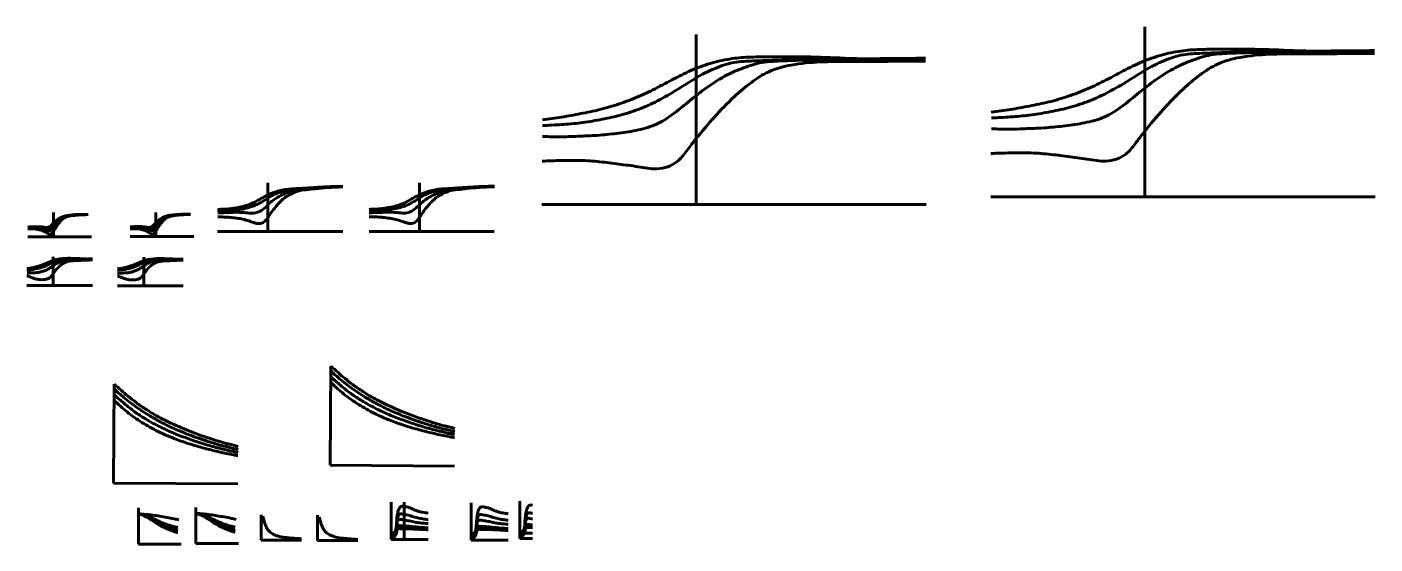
# Model space of a CAD drawing. Header units: millimetres. Extents: x 31085 to 182632, y 10507 to 87776.
# Drawn here: x 148264 to 151545, y 68136 to 69396 of the extents above; entities that cross this region are included whole.
import ezdxf

# ---------------------------------------------------------------- set-up
doc = ezdxf.new("R2010")
doc.units = ezdxf.units.MM
doc.layers.add('_basic (Основной)', color=4, linetype='Continuous', lineweight=60)

msp = doc.modelspace()

# ---------------------------------------------------------------- linework, layer by layer
at = {"layer": '_basic (Основной)', "color": 5, "transparency": 33554687}
for p, q in [((149892.268, 69377.634), (149892.268, 68963.548)), ((150984.909, 69396.241), (150984.909, 68982.154)), ((148850.274, 69016.606), (148850.274, 68897.923)), ((149219.199, 69016.842), (149219.199, 68898.16)), ((150609.548, 68982.154), (151545.175, 68982.154)), ((149516.907, 68963.548), (150452.534, 68963.548)), ((148327.933, 68944.093), (148327.933, 68884.92)), ((148577.057, 68944.54), (148577.057, 68885.367)), ((148265.829, 68884.92), (148420.398, 68884.92)), ((148514.952, 68885.367), (148669.521, 68885.367)), ((148727.613, 68897.923), (149032.266, 68897.923)), ((149096.539, 68898.16), (149401.192, 68898.16)), ((148327.597, 68836.207), (148327.597, 68766.353)), ((148548.041, 68835.588), (148548.041, 68765.734)), ((148263.61, 68766.353), (148423.205, 68766.353)), ((148484.054, 68765.734), (148643.649, 68765.734)), ((149001.942, 68328.322), (149003.517, 68569.788)), ((148474.529, 68284.57), (148476.104, 68526.036)), ((149001.942, 68328.322), (149304.46, 68326.578)), ((148474.529, 68284.57), (148777.047, 68282.826)), ((148674.864, 68137.556), (148674.864, 68225.483)), ((149150.458, 68147.721), (149150.458, 68238.184)), ((149181.845, 68238.449), (149181.845, 68147.721)), ((149344.887, 68146.065), (149344.887, 68236.528)), ((149463.075, 68150.377), (149463.075, 68240.84)), ((148535.2, 68136.481), (148535.2, 68224.408)), ((148833.541, 68146.333), (148833.541, 68207.991)), ((148970.796, 68144.826), (148970.796, 68206.484)), ((149463.075, 68163.054), (149494.462, 68163.054)), ((148535.2, 68136.481), (148638.819, 68136.481)), ((148674.864, 68137.556), (148778.483, 68137.556)), ((148833.541, 68146.333), (148931.81, 68146.333)), ((148970.796, 68144.826), (149069.066, 68144.826)), ((149150.458, 68147.721), (149240.413, 68147.721)), ((149344.887, 68146.065), (149434.841, 68146.065)), ((149463.075, 68150.377), (149494.462, 68150.377))]:
    msp.add_line(p, q, dxfattribs=at)
at = {"layer": '_basic (Основной)', "transparency": 33554687}
for points in [[(150610.818, 69188.257), (150657.738, 69195.148), (150703.657, 69203.596), (150750.799, 69213.488), (150797.844, 69227.404), (150844.888, 69245.198), (150890.818, 69267.104), (150938.071, 69292.001), (150983.891, 69313.466), (151031.055, 69329.044), (151078.318, 69338.385), (151124.236, 69341.497), (151171.51, 69342.063), (151264.271, 69341.627), (151358.479, 69338.292), (151403.859, 69337.18), (151451.334, 69337.958), (151497.365, 69338.292), (151543.728, 69338.514)], [(149518.177, 69169.651), (149565.097, 69176.542), (149611.016, 69184.989), (149658.158, 69194.881), (149705.202, 69208.798), (149752.247, 69226.592), (149798.176, 69248.497), (149845.43, 69273.394), (149891.25, 69294.859), (149938.413, 69310.438), (149985.676, 69319.779), (150031.595, 69322.891), (150078.869, 69323.456), (150171.63, 69323.02), (150265.838, 69319.685), (150311.218, 69318.573), (150358.693, 69319.352), (150404.723, 69319.685), (150451.087, 69319.907)], [(148265.93, 68908.693), (148273.498, 68909.142), (148281.272, 68909.488), (148288.922, 68909.475), (148296.811, 68909.193), (148304.534, 68908.424), (148312.26, 68907.282), (148320.047, 68910.681), (148327.554, 68918.541), (148335.493, 68925.293), (148343.385, 68930.389), (148350.701, 68933.863), (148358.417, 68936.1), (148373.872, 68938.34), (148389.573, 68939.402), (148412.598, 68939.707)], [(148515.053, 68909.14), (148522.622, 68909.589), (148530.395, 68909.936), (148538.045, 68909.923), (148545.935, 68909.641), (148553.657, 68908.871), (148561.383, 68907.73), (148569.17, 68911.128), (148576.677, 68918.988), (148584.616, 68925.741), (148592.508, 68930.836), (148599.824, 68934.311), (148607.54, 68936.547), (148622.995, 68938.788), (148638.696, 68939.85), (148661.722, 68940.154)], [(149304.805, 68418.229), (149293.97, 68420.846), (149280.451, 68424.225), (149260.626, 68429.697), (149246.909, 68434.004), (149227.121, 68440.566), (149193.886, 68452.59), (149141.354, 68475.093), (149115.563, 68487.857), (149097.664, 68497.919), (149081.795, 68507.726), (149056.442, 68525.076), (149037.081, 68540.283), (149003.517, 68569.788)], [(148777.392, 68374.477), (148766.557, 68377.094), (148753.038, 68380.473), (148733.213, 68385.945), (148719.496, 68390.252), (148699.708, 68396.814), (148666.473, 68408.838), (148613.941, 68431.341), (148588.15, 68444.105), (148570.251, 68454.167), (148554.382, 68463.974), (148529.029, 68481.324), (148509.668, 68496.531), (148476.104, 68526.036)], [(149150.436, 68160.389), (149152.361, 68161.15), (149155.734, 68162.693), (149158.187, 68164.976), (149160.048, 68167.767), (149162.176, 68175.95), (149163.296, 68189.619), (149164.726, 68205.468), (149165.982, 68212.455), (149167.671, 68218.907), (149169.49, 68223.064), (149172.739, 68227.264), (149175.684, 68228.779), (149180.406, 68228.779), (149188.419, 68226.831), (149194.881, 68225.048), (149201.253, 68222.192), (149207.837, 68219.378), (149214.637, 68217.083), (149221.091, 68215.307), (149227.329, 68213.835), (149233.783, 68212.709), (149240.496, 68211.887)], [(149344.865, 68158.732), (149346.789, 68159.494), (149350.162, 68161.037), (149352.615, 68163.32), (149354.476, 68166.11), (149356.605, 68174.294), (149357.725, 68187.963), (149359.154, 68203.811), (149360.41, 68210.799), (149362.099, 68217.25), (149363.919, 68221.407), (149367.167, 68225.607), (149370.113, 68227.123), (149374.834, 68227.123), (149382.847, 68225.174), (149389.31, 68223.392), (149395.681, 68220.536), (149402.265, 68217.721), (149409.066, 68215.426), (149415.52, 68213.651), (149421.757, 68212.179), (149428.211, 68211.053), (149434.925, 68210.23)], [(148632.94, 68195.587), (148621.55, 68198.034), (148604.264, 68201.39), (148587.017, 68204.404), (148569.769, 68206.921), (148552.475, 68208.848), (148535.2, 68209.99)], [(148772.603, 68196.663), (148761.214, 68199.11), (148743.928, 68202.465), (148726.681, 68205.48), (148709.432, 68207.997), (148692.138, 68209.924), (148674.864, 68211.066)], [(148837.718, 68204.046), (148840.681, 68192.564), (148843.229, 68184.865), (148846.595, 68177.153), (148851.638, 68169.428), (148860.357, 68161.819), (148869.273, 68157.634), (148878.204, 68155.109), (148896.06, 68152.132), (148905.033, 68151.235), (148913.96, 68150.43), (148922.875, 68149.793), (148931.81, 68149.155)], [(148974.974, 68202.538), (148977.936, 68191.056), (148980.485, 68183.357), (148983.85, 68175.645), (148988.894, 68167.921), (148997.612, 68160.311), (149006.529, 68156.127), (149015.46, 68153.601), (149033.315, 68150.624), (149042.289, 68149.727), (149051.215, 68148.922), (149060.13, 68148.285), (149069.065, 68147.647)]]:
    msp.add_spline(points, degree=3, dxfattribs=at)
at = {"layer": '_basic (Основной)', "color": 3, "transparency": 33554687}
for points in [[(149517.53, 69069.351), (149564.206, 69070.803), (149609.792, 69070.985), (149657.557, 69067.717), (149704.299, 69062.087), (149751.338, 69055.732), (149797.287, 69050.83), (149846.142, 69068.078), (149868.484, 69093.152), (149890.823, 69122.02), (149936.954, 69176.668), (149985.098, 69226.081), (150026.891, 69260.983), (150069.39, 69287.127), (150124.238, 69303.467), (150267.241, 69312.025), (150451.116, 69313.214)], [(150610.172, 69087.957), (150656.847, 69089.41), (150702.433, 69089.591), (150750.198, 69086.323), (150796.94, 69080.693), (150843.979, 69074.339), (150889.928, 69069.437), (150938.783, 69086.685), (150961.125, 69111.759), (150983.464, 69140.626), (151029.595, 69195.275), (151077.739, 69244.688), (151119.532, 69279.589), (151162.031, 69305.733), (151216.879, 69322.074), (151359.882, 69330.632), (151543.757, 69331.821)], [(148727.887, 68933.379), (148742.68, 68933.212), (148758.12, 68932.355), (148773.627, 68930.477), (148804.101, 68923.532), (148819.281, 68918.513), (148827.439, 68917.3), (148834.717, 68917.942), (148848.732, 68930.093), (148858.84, 68945.048), (148868.195, 68957.278), (148876.526, 68966.748), (148884.135, 68974.317), (148893.351, 68982.051), (148902.482, 68987.185), (148915.607, 68993.841), (148937.336, 68999.095), (148959.976, 69001.494), (148988.06, 69004.425), (149020.83, 69006.179), (149032.558, 69006.779)], [(149096.813, 68933.615), (149111.606, 68933.449), (149127.046, 68932.591), (149142.553, 68930.713), (149173.026, 68923.768), (149188.207, 68918.749), (149196.365, 68917.537), (149203.643, 68918.179), (149217.658, 68930.329), (149227.766, 68945.284), (149237.12, 68957.515), (149245.452, 68966.985), (149253.061, 68974.553), (149262.276, 68982.287), (149271.408, 68987.422), (149284.533, 68994.077), (149306.261, 68999.331), (149328.902, 69001.73), (149356.986, 69004.662), (149389.755, 69006.415), (149401.483, 69007.016)], [(148265.941, 68904.267), (148273.488, 68904.337), (148281.218, 68904.013), (148288.911, 68903.126), (148296.739, 68901.55), (148304.466, 68898.761), (148312.187, 68894.305), (148316.559, 68891.345), (148319.084, 68890.654), (148322.878, 68892.459), (148326.858, 68896.987), (148331.005, 68903.191), (148335.646, 68910.4), (148341.795, 68918.778), (148346.227, 68923.873), (148350.585, 68927.964), (148355.62, 68931.46), (148360.024, 68933.549), (148366.089, 68935.072), (148383.628, 68937.533), (148399.946, 68938.663), (148412.648, 68939.001)], [(148515.064, 68904.714), (148522.612, 68904.785), (148530.342, 68904.461), (148538.034, 68903.574), (148545.863, 68901.997), (148553.589, 68899.209), (148561.31, 68894.753), (148565.683, 68891.792), (148568.207, 68891.101), (148572.001, 68892.906), (148575.981, 68897.435), (148580.128, 68903.639), (148584.769, 68910.847), (148590.919, 68919.225), (148595.35, 68924.32), (148599.708, 68928.411), (148604.744, 68931.908), (148609.148, 68933.997), (148615.212, 68935.52), (148632.751, 68937.981), (148649.07, 68939.111), (148661.772, 68939.449)], [(148263.588, 68790.105), (148266.534, 68789.029), (148275.936, 68785.336), (148283.186, 68782.857), (148288.971, 68781.476), (148295.457, 68780.688), (148303.461, 68780.609), (148311.536, 68781.887), (148319.576, 68785.426), (148323.789, 68789.672), (148327.66, 68795.027), (148335.654, 68805.955), (148343.766, 68814.087), (148348.716, 68818.031), (148355.755, 68822.202), (148364.695, 68825.24), (148375.686, 68826.761), (148389.301, 68827.345), (148407.479, 68828.134), (148423.168, 68828.718)], [(148484.032, 68789.486), (148486.978, 68788.411), (148496.38, 68784.717), (148503.63, 68782.239), (148509.415, 68780.857), (148515.901, 68780.07), (148523.905, 68779.99), (148531.98, 68781.268), (148540.02, 68784.807), (148544.233, 68789.054), (148548.104, 68794.408), (148556.098, 68805.337), (148564.21, 68813.468), (148569.16, 68817.412), (148576.199, 68821.583), (148585.14, 68824.621), (148596.13, 68826.142), (148609.745, 68826.726), (148627.923, 68827.515), (148643.612, 68828.1)], [(149304.681, 68395.741), (149293.661, 68397.628), (149260.361, 68404.492), (149226.985, 68412.599), (149209.992, 68417.232), (149182.758, 68425.406), (149149.04, 68437.525), (149110.066, 68454.591), (149070.749, 68476.703), (149034.897, 68501.973), (149003.258, 68530.177)], [(148777.267, 68351.989), (148766.248, 68353.876), (148732.948, 68360.74), (148699.572, 68368.847), (148682.579, 68373.48), (148655.345, 68381.654), (148621.627, 68393.773), (148582.653, 68410.839), (148543.336, 68432.951), (148507.484, 68458.221), (148475.845, 68486.425)], [(148630.428, 68168.313), (148621.561, 68170.91), (148604.257, 68177.221), (148587.012, 68185.248), (148569.855, 68195.243), (148561.822, 68199.981), (148556.355, 68202.805), (148550.314, 68205.497), (148535.2, 68209.99)], [(148770.092, 68169.388), (148761.225, 68171.986), (148743.921, 68178.296), (148726.676, 68186.324), (148709.519, 68196.318), (148701.485, 68201.057), (148696.019, 68203.881), (148689.978, 68206.572), (148674.864, 68211.066)], [(149240.352, 68175.917), (149233.815, 68176.229), (149227.277, 68176.699), (149220.896, 68177.133), (149214.498, 68177.794), (149201.434, 68179.082), (149195.018, 68179.742), (149188.409, 68180.35), (149175.721, 68181.057), (149169.42, 68181.427), (149167.908, 68181.525), (149166.689, 68181.155), (149165.514, 68179.883), (149163.969, 68173.399), (149162.923, 68166.902), (149161.464, 68162.821), (149160.43, 68160.603), (149158.657, 68158.263), (149154.751, 68155.903), (149152.152, 68155.098), (149150.553, 68154.891)], [(149434.781, 68174.26), (149428.243, 68174.573), (149421.705, 68175.042), (149415.325, 68175.477), (149408.926, 68176.137), (149395.863, 68177.425), (149389.447, 68178.086), (149382.838, 68178.694), (149370.149, 68179.401), (149363.848, 68179.771), (149362.336, 68179.869), (149361.118, 68179.499), (149359.943, 68178.227), (149358.397, 68171.742), (149357.352, 68165.245), (149355.892, 68161.165), (149354.859, 68158.946), (149353.086, 68156.606), (149349.18, 68154.246), (149346.58, 68153.442), (149344.981, 68153.235)]]:
    msp.add_spline(points, degree=3, dxfattribs=at)
at = {"layer": '_basic (Основной)', "color": 2, "transparency": 33554687}
for points in [[(149518.547, 69155.965), (149564.726, 69158.46), (149610.906, 69162.738), (149657.978, 69170.224), (149704.802, 69180.563), (149751.655, 69195.395), (149798.514, 69216.168), (149845.853, 69242.955), (149890.977, 69271.216), (149938.54, 69295.324), (149985.347, 69309.742), (150031.347, 69313.426), (150124.945, 69316.894), (150171.615, 69318.233), (150218.306, 69318.011), (150265.869, 69317.006), (150311.339, 69316.115), (150404.455, 69316.338), (150451.14, 69316.783)], [(150611.188, 69174.571), (150657.367, 69177.067), (150703.547, 69181.344), (150750.619, 69188.831), (150797.443, 69199.17), (150844.296, 69214.002), (150891.155, 69234.774), (150938.494, 69261.561), (150983.618, 69289.822), (151031.181, 69313.931), (151077.988, 69328.349), (151123.988, 69332.032), (151217.586, 69335.5), (151264.256, 69336.84), (151310.947, 69336.617), (151358.51, 69335.613), (151403.98, 69334.721), (151497.096, 69334.945), (151543.781, 69335.389)], [(148727.703, 68949.441), (148742.743, 68948.956), (148758.156, 68949.404), (148788.87, 68952.687), (148803.847, 68956.427), (148819.447, 68961.799), (148834.825, 68969.599), (148849.417, 68979.112), (148865.436, 68987.816), (148880.513, 68994.009), (148895.973, 68997.708), (148926.208, 69001.215), (148956.967, 69003.009), (148987.279, 69005.508), (149002.177, 69006.405), (149017.292, 69006.852), (149032.556, 69007.076)], [(149096.629, 68949.678), (149111.669, 68949.193), (149127.082, 68949.64), (149157.796, 68952.923), (149172.773, 68956.663), (149188.372, 68962.036), (149203.751, 68969.835), (149218.342, 68979.349), (149234.362, 68988.053), (149249.439, 68994.246), (149264.899, 68997.944), (149295.134, 69001.452), (149325.893, 69003.245), (149356.205, 69005.745), (149371.103, 69006.641), (149386.218, 69007.089), (149401.481, 69007.313)], [(148266, 68907.769), (148273.463, 68908.018), (148281.245, 68908.06), (148288.92, 68907.848), (148296.78, 68907.18), (148304.493, 68905.843), (148312.241, 68904.313), (148316.629, 68904.672), (148319.963, 68906.502), (148327.614, 68914.793), (148335.504, 68922.388), (148344.394, 68928.907), (148349.417, 68931.6), (148355.401, 68934.2), (148366.249, 68936.731), (148373.905, 68937.925), (148389.613, 68939.164), (148412.62, 68939.539)], [(148515.123, 68908.217), (148522.586, 68908.466), (148530.369, 68908.508), (148538.043, 68908.295), (148545.904, 68907.628), (148553.616, 68906.29), (148561.365, 68904.76), (148565.752, 68905.12), (148569.086, 68906.949), (148576.737, 68915.24), (148584.628, 68922.836), (148593.517, 68929.355), (148598.541, 68932.047), (148604.524, 68934.647), (148615.373, 68937.178), (148623.028, 68938.373), (148638.736, 68939.612), (148661.743, 68939.986)], [(148263.541, 68804.768), (148271.441, 68804.86), (148279.447, 68805.879), (148287.532, 68807.41), (148295.49, 68809.467), (148303.7, 68812.212), (148311.556, 68815.531), (148319.706, 68819.707), (148327.544, 68824.006), (148335.639, 68827.129), (148343.803, 68829.233), (148351.932, 68830.649), (148359.734, 68831.175), (148368.502, 68831.557), (148376.902, 68831.285), (148391.658, 68830.887), (148407.412, 68830.016), (148423.123, 68830.252)], [(148483.986, 68804.149), (148491.885, 68804.241), (148499.891, 68805.26), (148507.977, 68806.792), (148515.934, 68808.848), (148524.144, 68811.593), (148532, 68814.912), (148540.151, 68819.088), (148547.988, 68823.387), (148556.083, 68826.51), (148564.247, 68828.614), (148572.377, 68830.03), (148580.178, 68830.556), (148588.946, 68830.938), (148597.346, 68830.666), (148612.102, 68830.268), (148627.856, 68829.398), (148643.567, 68829.633)], [(149304.784, 68410.692), (149293.731, 68413.133), (149280.596, 68416.336), (149260.504, 68421.479), (149227.14, 68431.834), (149203.141, 68439.953), (149183.021, 68447.504), (149149.264, 68461.381), (149115.497, 68478.075), (149090.698, 68492.012), (149056.32, 68514.579), (149023.328, 68540.185), (149003.44, 68558.061)], [(148777.371, 68366.94), (148766.317, 68369.381), (148753.183, 68372.584), (148733.09, 68377.727), (148699.727, 68388.082), (148675.728, 68396.201), (148655.608, 68403.752), (148621.851, 68417.629), (148588.084, 68434.323), (148563.285, 68448.259), (148528.907, 68470.827), (148495.915, 68496.433), (148476.027, 68514.309)], [(148630.479, 68176.789), (148621.558, 68178.83), (148604.254, 68184.221), (148587.013, 68191.241), (148578.66, 68195.103), (148569.781, 68199.314), (148552.477, 68206.789), (148545.654, 68208.745), (148535.2, 68209.99)], [(148770.143, 68177.864), (148761.222, 68179.906), (148743.918, 68185.297), (148726.677, 68192.317), (148718.324, 68196.178), (148709.445, 68200.389), (148692.141, 68207.865), (148685.318, 68209.82), (148674.864, 68211.066)], [(149240.314, 68196.538), (149233.708, 68196.879), (149227.152, 68197.767), (149214.333, 68200.412), (149201.339, 68203.982), (149194.836, 68205.996), (149188.349, 68207.514), (149181.927, 68208.781), (149175.663, 68209.942), (149172.488, 68209.839), (149169.5, 68208.423), (149165.552, 68199.292), (149164.492, 68192.016), (149163.836, 68185.026), (149163.381, 68179.651), (149162.685, 68174.13), (149161.169, 68167.679), (149158.632, 68163.238), (149155.986, 68161.032), (149150.514, 68159.226)], [(149434.742, 68194.882), (149428.136, 68195.223), (149421.581, 68196.11), (149408.762, 68198.755), (149395.768, 68202.326), (149389.264, 68204.339), (149382.778, 68205.858), (149376.356, 68207.125), (149370.091, 68208.285), (149366.916, 68208.183), (149363.929, 68206.767), (149359.98, 68197.636), (149358.921, 68190.359), (149358.264, 68183.369), (149357.81, 68177.995), (149357.114, 68172.474), (149355.598, 68166.023), (149353.06, 68161.581), (149350.415, 68159.376), (149344.942, 68157.57)]]:
    msp.add_spline(points, degree=3, dxfattribs=at)
at = {"layer": '_basic (Основной)', "color": 1, "transparency": 33554687}
for points in [[(149518.792, 69129.379), (149564.253, 69128.628), (149610.655, 69130.072), (149657.78, 69132.599), (149704.363, 69137.652), (149751.327, 69145.251), (149797.91, 69160.232), (149844.871, 69190.58), (149891.093, 69227.943), (149938.068, 69261.927), (149986.457, 69288.099), (150030.151, 69303.802), (150052.72, 69309.578), (150080.345, 69312.285), (150171.962, 69315.736), (150450.786, 69314.882)], [(150611.433, 69147.986), (150656.894, 69147.234), (150703.296, 69148.678), (150750.421, 69151.205), (150797.004, 69156.259), (150843.968, 69163.858), (150890.551, 69178.839), (150937.512, 69209.187), (150983.734, 69246.549), (151030.709, 69280.534), (151079.098, 69306.705), (151122.792, 69322.409), (151145.361, 69328.184), (151172.987, 69330.892), (151264.604, 69334.343), (151543.427, 69333.488)], [(148727.913, 68942.729), (148758.2, 68944.311), (148788.592, 68944.239), (148804.109, 68942.867), (148819.541, 68943.018), (148834.376, 68949.449), (148849.013, 68961.473), (148857.259, 68969.526), (148867.131, 68976.937), (148881.284, 68985.23), (148895.814, 68991.739), (148910.868, 68996.881), (148923.462, 68999.566), (148948.514, 69001.803), (148964.349, 69003.158), (148987.326, 69005.072), (149017.395, 69006.557), (149032.558, 69006.779)], [(149096.839, 68942.965), (149127.126, 68944.547), (149157.517, 68944.475), (149173.035, 68943.103), (149188.467, 68943.254), (149203.302, 68949.686), (149217.939, 68961.709), (149226.185, 68969.763), (149236.056, 68977.173), (149250.21, 68985.466), (149264.74, 68991.976), (149279.794, 68997.118), (149292.388, 68999.802), (149317.439, 69002.039), (149333.275, 69003.395), (149356.251, 69005.308), (149386.32, 69006.793), (149401.483, 69007.016)], [(148265.916, 68906.65), (148281.212, 68906.257), (148288.92, 68905.569), (148296.792, 68904.489), (148304.431, 68902.565), (148312.191, 68899.97), (148316.107, 68898.89), (148320.036, 68899.97), (148323.855, 68904.392), (148327.111, 68908.797), (148335.364, 68918.745), (148341.05, 68924.109), (148343.492, 68926.073), (148350.624, 68930.931), (148355.816, 68933.302), (148363.116, 68935.565), (148373.641, 68937.206), (148381.744, 68938.064), (148391.75, 68938.751), (148399.95, 68939.06), (148412.608, 68939.271)], [(148515.039, 68907.097), (148530.336, 68906.704), (148538.043, 68906.017), (148545.915, 68904.937), (148553.554, 68903.013), (148561.315, 68900.418), (148565.23, 68899.337), (148569.159, 68900.418), (148572.978, 68904.839), (148576.234, 68909.244), (148584.487, 68919.192), (148590.173, 68924.557), (148592.615, 68926.521), (148599.747, 68931.379), (148604.939, 68933.75), (148612.24, 68936.012), (148622.764, 68937.654), (148630.868, 68938.511), (148640.873, 68939.199), (148649.073, 68939.508), (148661.731, 68939.718)], [(148263.698, 68797.244), (148271.473, 68797.361), (148279.422, 68797.448), (148287.517, 68797.914), (148295.554, 68799.165), (148303.678, 68801.669), (148311.977, 68804.871), (148319.693, 68809.412), (148327.734, 68815.092), (148335.654, 68820.011), (148343.696, 68823.627), (148351.849, 68826.479), (148359.642, 68828.269), (148367.731, 68829.453), (148374.144, 68829.872), (148383.551, 68830.145), (148391.75, 68829.854), (148399.493, 68829.69), (148407.586, 68829.471), (148415.329, 68829.416), (148423.472, 68829.672)], [(148484.142, 68796.625), (148491.917, 68796.742), (148499.866, 68796.829), (148507.961, 68797.295), (148515.998, 68798.546), (148524.122, 68801.05), (148532.421, 68804.252), (148540.137, 68808.793), (148548.178, 68814.473), (148556.099, 68819.393), (148564.14, 68823.008), (148572.293, 68825.86), (148580.086, 68827.65), (148588.175, 68828.834), (148594.588, 68829.253), (148603.995, 68829.526), (148612.194, 68829.235), (148619.937, 68829.071), (148628.03, 68828.852), (148635.773, 68828.798), (148643.916, 68829.053)], [(149304.694, 68403.366), (149293.745, 68405.432), (149280.474, 68408.498), (149246.853, 68416.807), (149216.575, 68425.69), (149182.843, 68437.176), (149149.073, 68450.022), (149115.471, 68465.428), (149081.721, 68483.752), (149056.323, 68500.264), (149037.218, 68514.605), (149023.266, 68526.378), (149003.348, 68543.948)], [(148777.281, 68359.614), (148766.332, 68361.68), (148753.061, 68364.746), (148719.44, 68373.055), (148689.162, 68381.938), (148655.43, 68393.424), (148621.66, 68406.27), (148588.058, 68421.676), (148554.308, 68440), (148528.91, 68456.512), (148509.805, 68470.853), (148495.853, 68482.626), (148475.935, 68500.196)], [(148630.299, 68170.533), (148621.568, 68172.846), (148604.261, 68178.923), (148587.021, 68186.882), (148575.74, 68193.108), (148569.768, 68196.618), (148561.456, 68201.152), (148556.223, 68203.687), (148551.375, 68205.733), (148544.117, 68208.051), (148535.2, 68209.99)], [(148769.962, 68171.609), (148761.232, 68173.922), (148743.924, 68179.998), (148726.684, 68187.958), (148715.404, 68194.183), (148709.432, 68197.693), (148701.12, 68202.227), (148695.887, 68204.763), (148691.039, 68206.809), (148683.781, 68209.126), (148674.864, 68211.066)], [(149240.254, 68186.429), (149233.803, 68186.808), (149227.265, 68187.383), (149220.821, 68188.077), (149214.403, 68188.858), (149207.854, 68189.855), (149201.367, 68191.232), (149194.906, 68192.825), (149182.022, 68194.951), (149175.697, 68196.025), (149171.686, 68196.513), (149169.268, 68196.328), (149167.228, 68195.081), (149165.775, 68192.783), (149164.43, 68186.385), (149163.887, 68179.857), (149163.171, 68173.382), (149161.739, 68166.884), (149159.635, 68162.516), (149156.773, 68159.882), (149150.667, 68157.527)], [(149434.683, 68184.772), (149428.232, 68185.152), (149421.694, 68185.726), (149415.25, 68186.421), (149408.831, 68187.201), (149402.283, 68188.198), (149395.796, 68189.576), (149389.334, 68191.169), (149376.45, 68193.295), (149370.126, 68194.368), (149366.114, 68194.856), (149363.696, 68194.672), (149361.656, 68193.424), (149360.203, 68191.127), (149358.858, 68184.729), (149358.316, 68178.2), (149357.6, 68171.726), (149356.167, 68165.228), (149354.064, 68160.86), (149351.202, 68158.226), (149345.095, 68155.871)]]:
    msp.add_spline(points, degree=3, dxfattribs=at)
at = {"layer": '_basic (Основной)', "color": 4, "transparency": 33554687}
for points in [[(148727.817, 68951.653), (148742.881, 68952.247), (148758.24, 68953.434), (148773.601, 68955.807), (148788.775, 68958.923), (148819.546, 68970.359), (148834.758, 68979.112), (148849.454, 68986.646), (148865.259, 68993.285), (148880.924, 68997.554), (148895.876, 69000.484), (148911.098, 69001.82), (148941.653, 69003.711), (148967.747, 69005.428), (148987.175, 69006.499), (149017.339, 69007.76), (149032.587, 69007.797)], [(149096.743, 68951.89), (149111.806, 68952.483), (149127.166, 68953.67), (149142.526, 68956.044), (149157.701, 68959.159), (149188.472, 68970.595), (149203.683, 68979.348), (149218.38, 68986.883), (149234.185, 68993.522), (149249.85, 68997.79), (149264.802, 69000.72), (149280.024, 69002.057), (149310.578, 69003.948), (149336.673, 69005.664), (149356.101, 69006.736), (149386.264, 69007.997), (149401.513, 69008.034)], [(148263.545, 68807.758), (148271.526, 68808.676), (148279.478, 68810.197), (148287.545, 68812.234), (148295.554, 68814.645), (148303.596, 68817.575), (148311.519, 68820.846), (148319.558, 68824.233), (148327.596, 68827.217), (148335.701, 68829.635), (148343.883, 68830.983), (148351.892, 68831.988), (148359.677, 68832.533), (148367.686, 68832.619), (148375.638, 68832.361), (148383.475, 68832.246), (148391.56, 68831.874), (148399.47, 68831.248), (148407.35, 68830.944), (148415.346, 68830.944), (148423.27, 68831.282)], [(148483.99, 68807.139), (148491.97, 68808.057), (148499.922, 68809.578), (148507.989, 68811.615), (148515.998, 68814.026), (148524.04, 68816.956), (148531.963, 68820.227), (148540.002, 68823.614), (148548.04, 68826.598), (148556.145, 68829.016), (148564.327, 68830.364), (148572.336, 68831.369), (148580.121, 68831.915), (148588.13, 68832.001), (148596.082, 68831.742), (148603.92, 68831.627), (148612.004, 68831.255), (148619.914, 68830.629), (148627.794, 68830.325), (148635.79, 68830.326), (148643.714, 68830.663)]]:
    msp.add_spline(points, degree=3, dxfattribs=at)
at = {"layer": '_basic (Основной)', "transparency": 33554687}
msp.add_open_spline([(149463.053, 68163.045), (149463.692, 68163.301), (149465.476, 68164.015), (149468.391, 68165.062), (149470.89, 68167.571), (149473.754, 68171.783), (149475.22, 68180.41), (149475.938, 68192.972), (149476.726, 68205.251), (149478.517, 68214.975), (149479.902, 68220.948), (149482.087, 68226), (149484.599, 68229.748), (149488.679, 68231.929), (149491.946, 68231.65), (149493.986, 68231.266), (149494.462, 68231.167)], degree=3, knots=[0, 0, 0, 0, 2.06964206, 5.77886644, 9.13012014, 12.4841151, 20.93986691, 34.65481729, 50.56727971, 57.66666602, 64.33598012, 68.87343806, 74.18340329, 77.4959287, 82.21725048, 83.66706457, 83.66706457, 83.66706457, 83.66706457], dxfattribs=at)
at = {"layer": '_basic (Основной)', "color": 6, "transparency": 33554687}
for points in [[(148630.275, 68165.963), (148621.554, 68168.761), (148604.265, 68175.056), (148587.022, 68183.401), (148569.762, 68194.234), (148558.256, 68201.127), (148548.706, 68205.721), (148535.2, 68209.99)], [(148769.938, 68167.039), (148761.217, 68169.836), (148743.929, 68176.132), (148726.685, 68184.476), (148709.426, 68195.31), (148697.919, 68202.203), (148688.37, 68206.797), (148674.864, 68211.066)], [(149240.261, 68171.13), (149233.876, 68171.545), (149220.898, 68172.189), (149203.844, 68173.16), (149188.483, 68173.629), (149175.765, 68173.869), (149169.354, 68174.11), (149166.788, 68174.022), (149165.369, 68172.887), (149164.474, 68170.748), (149163.644, 68166.905), (149161.907, 68160.485), (149160.008, 68156.906), (149157.038, 68154.153), (149153.938, 68152.756), (149152.105, 68152.32), (149150.358, 68152.189)], [(149434.69, 68169.474), (149428.305, 68169.888), (149415.327, 68170.532), (149398.272, 68171.504), (149382.912, 68171.973), (149370.193, 68172.213), (149363.782, 68172.453), (149361.217, 68172.366), (149359.797, 68171.23), (149358.902, 68169.092), (149358.073, 68165.248), (149356.336, 68158.828), (149354.437, 68155.249), (149351.467, 68152.496), (149348.367, 68151.1), (149346.533, 68150.663), (149344.787, 68150.532)]]:
    msp.add_spline(points, degree=3, dxfattribs=at)
at = {"layer": '_basic (Основной)', "color": 7, "transparency": 33554687}
for points in [[(148630.477, 68164.103), (148621.565, 68166.916), (148604.268, 68173.543), (148587.028, 68181.859), (148569.771, 68192.967), (148564.512, 68196.539), (148560.738, 68198.95), (148556.365, 68201.567), (148550.657, 68204.51), (148545.988, 68206.492), (148535.2, 68209.99)], [(148770.14, 68165.179), (148761.229, 68167.991), (148743.932, 68174.619), (148726.692, 68182.935), (148709.434, 68194.043), (148704.176, 68197.615), (148700.402, 68200.026), (148696.029, 68202.642), (148690.321, 68205.586), (148685.652, 68207.568), (148674.864, 68211.066)]]:
    msp.add_spline(points, degree=3, dxfattribs=at)
at = {"layer": '_basic (Основной)', "color": 2, "transparency": 33554687}
msp.add_open_spline([(149494.462, 68211.455), (149492.413, 68211.895), (149489.346, 68212.654), (149485.029, 68212.743), (149479.811, 68210.253), (149478.188, 68202.624), (149477.061, 68194.833), (149476.483, 68188.215), (149476.039, 68182.247), (149475.309, 68176.433), (149474.245, 68170.728), (149471.826, 68166.152), (149468.089, 68162.986), (149465.04, 68162.307), (149463.131, 68161.882)], degree=3, knots=[59.89491748, 59.89491748, 59.89491748, 59.89491748, 66.18146503, 69.35818749, 72.66429271, 82.61224168, 89.96552388, 96.98642387, 102.38042761, 107.9445653, 114.57151142, 119.68690131, 123.13118089, 128.89399317, 128.89399317, 128.89399317, 128.89399317], dxfattribs=at)
at = {"layer": '_basic (Основной)', "color": 1, "transparency": 33554687}
msp.add_open_spline([(149494.462, 68197.636), (149492.408, 68197.971), (149489.034, 68198.592), (149484.867, 68199.213), (149481.843, 68199.214), (149479.602, 68197.798), (149477.654, 68194.334), (149476.981, 68189.02), (149476.542, 68182.529), (149475.882, 68175.975), (149474.73, 68170.079), (149472.711, 68165.25), (149468.817, 68161.722), (149465.417, 68160.776), (149463.284, 68160.183)], degree=3, knots=[59.1205403, 59.1205403, 59.1205403, 59.1205403, 65.35628254, 69.39747295, 71.82212497, 74.21359641, 76.93210186, 83.46983585, 90.02056367, 96.53492967, 103.18890421, 108.0368913, 111.92647316, 118.47118826, 118.47118826, 118.47118826, 118.47118826], dxfattribs=at)
at = {"layer": '_basic (Основной)', "color": 6, "transparency": 33554687}
msp.add_open_spline([(149494.462, 68176.434), (149492.424, 68176.475), (149488.26, 68176.543), (149483.335, 68176.544), (149479.556, 68177.066), (149477.709, 68175.497), (149476.892, 68172.883), (149476.121, 68168.675), (149475.023, 68163.892), (149472.833, 68159.421), (149469.948, 68156.737), (149467.057, 68155.506), (149464.774, 68154.919), (149463.56, 68154.869), (149462.975, 68154.845)], degree=3, knots=[58.45921576, 58.45921576, 58.45921576, 58.45921576, 64.56311943, 70.9788357, 73.54535146, 75.3633949, 77.6817333, 81.6136881, 88.26438818, 92.31596252, 96.36556508, 99.76536155, 101.65045509, 103.4018838, 103.4018838, 103.4018838, 103.4018838], dxfattribs=at)
at = {"layer": '_basic (Основной)', "color": 3, "transparency": 33554687}
msp.add_open_spline([(149494.462, 68183.451), (149492.421, 68183.562), (149488.277, 68183.74), (149483.627, 68183.829), (149480.609, 68184.287), (149479.087, 68183.867), (149476.996, 68181.207), (149476.639, 68176.032), (149475.952, 68170.233), (149474.339, 68166.048), (149473.06, 68163.075), (149471.067, 68160.339), (149467.966, 68158.704), (149465.147, 68157.747), (149463.706, 68157.602), (149463.17, 68157.548)], degree=3, knots=[58.72020842, 58.72020842, 58.72020842, 58.72020842, 64.84933904, 71.16118954, 72.67614804, 73.94972495, 75.68135064, 82.34713488, 88.92806249, 93.26156966, 95.70897676, 98.64502198, 103.20810551, 105.92963045, 107.54207067, 107.54207067, 107.54207067, 107.54207067], dxfattribs=at)

doc.saveas('drawing.dxf')
